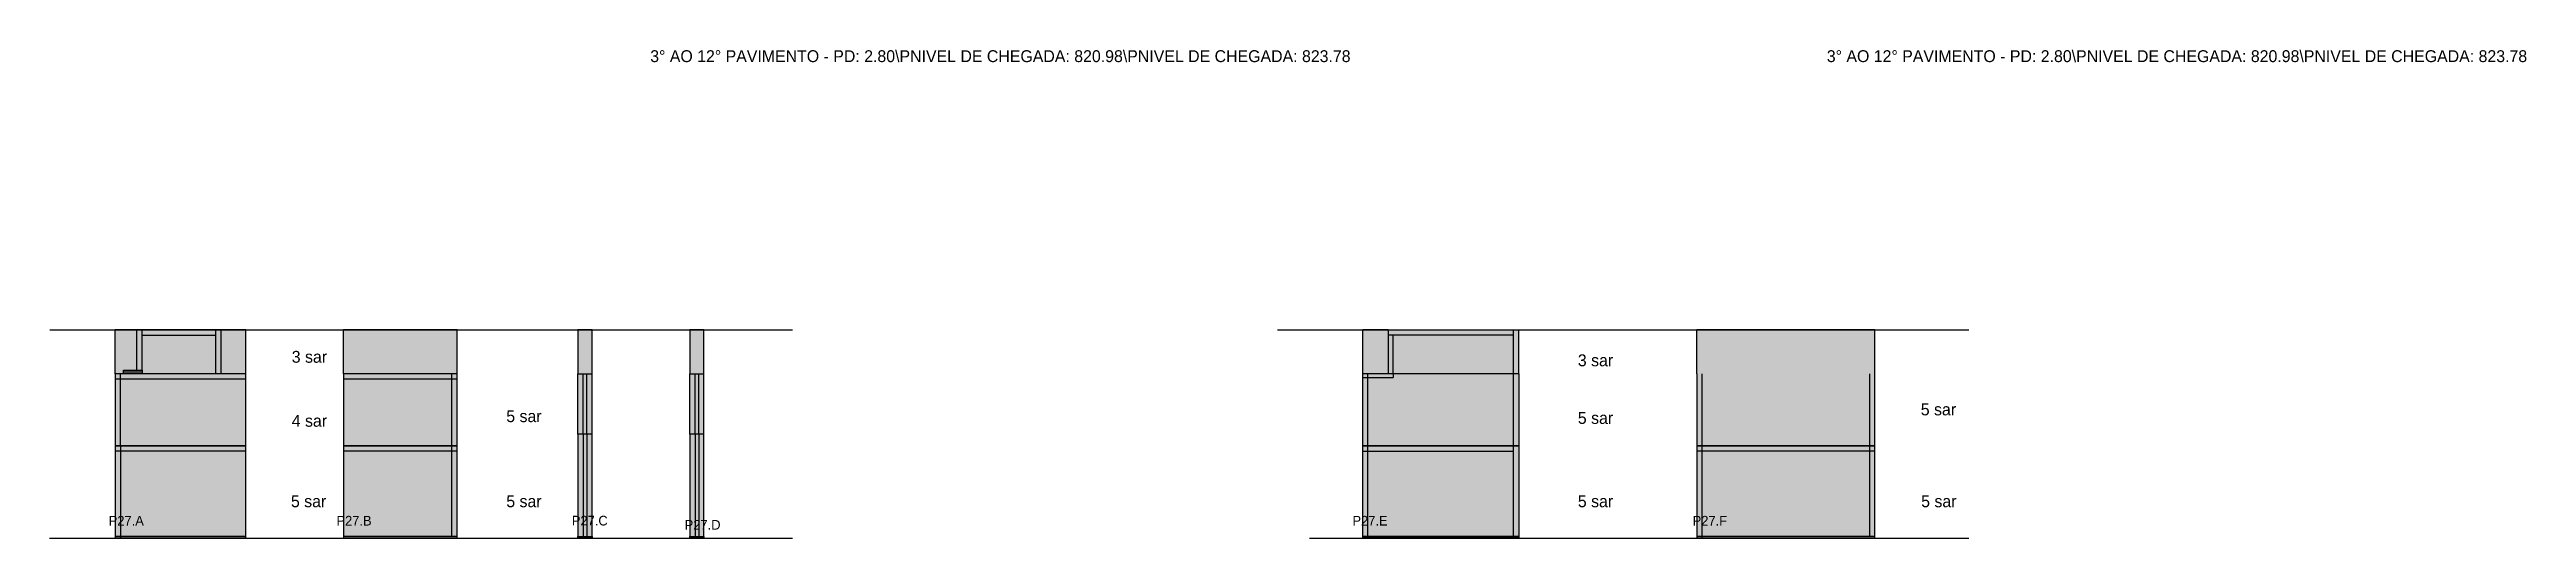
# Model space of a CAD drawing. Header units: metres. Extents: x 4696 to 9453, y 4077 to 4748.
# Drawn here: x 6116 to 9453, y 4077 to 4735 of the extents above; entities that cross this region are included whole.
import ezdxf

# ---------------------------------------------------------------- set-up
doc = ezdxf.new("R2010")
doc.units = ezdxf.units.M
for name, color, linetype in [('COTA', 7, 'Continuous'), ('Hachura', 7, 'Continuous'), ('NOMENCLATURA', 7, 'Continuous'), ('Nível', 7, 'Continuous'), ('Painéis', 7, 'Continuous'), ('SARR_2.2x7', 7, 'Continuous'), ('SARR_EDITAR', 7, 'Continuous'), ('Texto Seção', 7, 'Continuous')]:
    doc.layers.add(name, color=color, linetype=linetype)

msp = doc.modelspace()

# ---------------------------------------------------------------- texts
at = {"layer": 'NOMENCLATURA', "color": 7, "lineweight": 25}
for s, p in [('3° AO 12° PAVIMENTO - PD: 2.80\\PNIVEL DE CHEGADA: 820.98\\PNIVEL DE CHEGADA: 823.78', (6925.7, 4718)), ('3° AO 12° PAVIMENTO - PD: 2.80\\PNIVEL DE CHEGADA: 820.98\\PNIVEL DE CHEGADA: 823.78', (8510.7, 4718)), ('3 sar', (6442.8, 4313.4)), ('3 sar', (8175.3, 4308.7)), ('4 sar', (6442.8, 4227.3)), ('5 sar', (6731.8, 4233.5)), ('5 sar', (8175.3, 4231.1)), ('5 sar', (8637.3, 4242.6)), ('5 sar', (6441.7, 4119)), ('5 sar', (6731.8, 4119)), ('5 sar', (8175.3, 4119)), ('5 sar', (8637.8, 4119))]:
    msp.add_text(s, height=16, dxfattribs=at).set_placement(p)
at = {"layer": 'Texto Seção', "color": 7, "lineweight": 25}
for s, p in [('P27.A', (6196.2, 4094.3)), ('P27.B', (6503, 4094.3)), ('P27.C', (6820.1, 4094.4)), ('P27.E', (7871.7, 4094.3)), ('P27.F', (8330, 4094.3)), ('P27.D', (6972.1, 4088.8))]:
    msp.add_text(s, height=13, dxfattribs=at).set_placement(p)

# ---------------------------------------------------------------- hatches: boundary and pattern name
at = {"layer": 'COTA'}
h = msp.add_hatch(color=7, dxfattribs=at)
h.dxf.hatch_style = 1
h.paths.add_polyline_path([(6205.1, 4298.5), (6216.1, 4298.5), (6216.1, 4298.5), (6216.1, 4303.5), (6216.1, 4303.5), (6234.1, 4303.5), (6234.1, 4303.5), (6234.1, 4357.5), (6234.1, 4357.5), (6205.1, 4357.5), (6205.1, 4357.5), (6205.1, 4298.5)])
h = msp.add_hatch(color=7, dxfattribs=at)
h.dxf.hatch_style = 1
h.paths.add_polyline_path([(6381.1, 4298.5), (6381.1, 4357.5), (6381.1, 4357.5), (6347.1, 4357.5), (6347.1, 4357.5), (6347.1, 4298.5), (6347.1, 4298.5), (6381.1, 4298.5)])
h = msp.add_hatch(color=7, dxfattribs=at)
h.dxf.hatch_style = 1
h.paths.add_polyline_path([(6665.5, 4298.5), (6665.5, 4357.5), (6665.5, 4357.5), (6512.5, 4357.5), (6512.5, 4357.5), (6512.5, 4298.5), (6512.5, 4298.5), (6665.5, 4298.5)])
h = msp.add_hatch(color=7, dxfattribs=at)
h.dxf.hatch_style = 1
h.paths.add_polyline_path([(6847.3, 4357.5), (6828.3, 4357.5), (6828.3, 4357.5), (6828.3, 4298.5), (6828.3, 4298.5), (6847.3, 4298.5), (6847.3, 4298.5), (6847.3, 4357.5)])
h = msp.add_hatch(color=7, dxfattribs=at)
h.dxf.hatch_style = 1
h.paths.add_polyline_path([(6998.1, 4357.5), (6979.1, 4357.5), (6979.1, 4357.5), (6979.1, 4298.5), (6979.1, 4298.5), (6998.1, 4298.5), (6998.1, 4298.5), (6998.1, 4357.5)])
h = msp.add_hatch(color=7, dxfattribs=at)
h.dxf.hatch_style = 1
h.paths.add_polyline_path([(7919.6, 4298.5), (7885.6, 4298.5), (7885.6, 4298.5), (7885.6, 4357.5), (7885.6, 4357.5), (7919.6, 4357.5), (7919.6, 4357.5), (7919.6, 4298.5)])
h = msp.add_hatch(color=7, dxfattribs=at)
h.dxf.hatch_style = 1
h.paths.add_polyline_path([(8335.5, 4298.5), (8575.5, 4298.5), (8575.5, 4298.5), (8575.5, 4357.5), (8575.5, 4357.5), (8335.5, 4357.5), (8335.5, 4357.5), (8335.5, 4298.5)])
at = {"layer": 'Hachura'}
h = msp.add_hatch(color=7, dxfattribs=at)
h.dxf.hatch_style = 1
h.paths.add_polyline_path([(6234.1, 4357.5), (6234.1, 4303.5), (6234.1, 4303.5), (6216.1, 4303.5), (6216.1, 4303.5), (6216.1, 4298.5), (6216.1, 4298.5), (6347.1, 4298.5), (6347.1, 4298.5), (6347.1, 4357.5), (6347.1, 4357.5), (6234.1, 4357.5)])
h = msp.add_hatch(color=7, dxfattribs=at)
h.dxf.hatch_style = 1
h.paths.add_polyline_path([(8095.6, 4357.5), (7919.6, 4357.5), (7919.6, 4357.5), (7919.6, 4298.5), (7919.6, 4298.5), (8095.6, 4298.5), (8095.6, 4298.5), (8095.6, 4357.5)])
h = msp.add_hatch(color=7, dxfattribs=at)
h.dxf.hatch_style = 1
h.paths.add_polyline_path([(6381.1, 4298.5), (6205.1, 4298.5), (6205.1, 4298.5), (6205.1, 4077.5), (6205.1, 4077.5), (6381.1, 4077.5), (6381.1, 4077.5), (6381.1, 4298.5)])
h = msp.add_hatch(color=7, dxfattribs=at)
h.dxf.hatch_style = 1
h.paths.add_polyline_path([(6665.5, 4298.5), (6512.5, 4298.5), (6512.5, 4298.5), (6512.5, 4077.5), (6512.5, 4077.5), (6665.5, 4077.5), (6665.5, 4077.5), (6665.5, 4298.5)])
h = msp.add_hatch(color=7, dxfattribs=at)
h.dxf.hatch_style = 1
h.paths.add_polyline_path([(6847.3, 4298.5), (6828.3, 4298.5), (6828.3, 4298.5), (6828.3, 4079.5), (6828.3, 4079.5), (6847.3, 4079.5), (6847.3, 4079.5), (6847.3, 4298.5)])
h = msp.add_hatch(color=7, dxfattribs=at)
h.dxf.hatch_style = 1
h.paths.add_polyline_path([(6998.1, 4298.5), (6979.1, 4298.5), (6979.1, 4298.5), (6979.1, 4079.5), (6979.1, 4079.5), (6998.1, 4079.5), (6998.1, 4079.5), (6998.1, 4298.5)])
h = msp.add_hatch(color=7, dxfattribs=at)
h.dxf.hatch_style = 1
h.paths.add_polyline_path([(8095.6, 4298.5), (7885.6, 4298.5), (7885.6, 4298.5), (7885.6, 4077.5), (7885.6, 4077.5), (8095.6, 4077.5), (8095.6, 4077.5), (8095.6, 4298.5)])
h = msp.add_hatch(color=7, dxfattribs=at)
h.dxf.hatch_style = 1
h.paths.add_polyline_path([(8575.5, 4298.5), (8335.5, 4298.5), (8335.5, 4298.5), (8335.5, 4077), (8335.5, 4077), (8575.5, 4078), (8575.5, 4078), (8575.5, 4298.5)])

# ---------------------------------------------------------------- linework, layer by layer
at = {"layer": 'COTA', "color": 7, "lineweight": 25}
for p, q in [((6234.1, 4357.5), (6205.1, 4357.5)), ((6205.1, 4298.5), (6205.1, 4357.5)), ((6381.1, 4357.5), (6347.1, 4357.5)), ((6381.1, 4298.5), (6381.1, 4357.5)), ((6665.5, 4357.5), (6512.5, 4357.5)), ((6512.5, 4298.5), (6512.5, 4357.5)), ((6665.5, 4298.5), (6665.5, 4357.5)), ((7885.6, 4298.5), (7885.6, 4357.5)), ((7919.6, 4357.5), (7885.6, 4357.5)), ((8575.5, 4357.5), (8335.5, 4357.5)), ((8335.5, 4298.5), (8335.5, 4357.5)), ((8575.5, 4298.5), (8575.5, 4357.5))]:
    msp.add_line(p, q, dxfattribs=at)
for points in [[(6847.3, 4298.5), (6847.3, 4357.5), (6828.3, 4357.5), (6828.3, 4298.5)], [(6998.1, 4298.5), (6998.1, 4357.5), (6979.1, 4357.5), (6979.1, 4298.5)]]:
    msp.add_lwpolyline(points, dxfattribs=at)
at = {"layer": 'Nível', "color": 7, "lineweight": 25}
for p, q in [((6117, 4357.5), (7117.2, 4357.5)), ((7770.9, 4357.5), (8702.2, 4357.5)), ((6116.5, 4077.5), (7117.2, 4077.5)), ((7813.6, 4077.5), (8702.2, 4077.5))]:
    msp.add_line(p, q, dxfattribs=at)
at = {"layer": 'Painéis', "color": 7, "lineweight": 25}
for p, q in [((6234.1, 4303.5), (6234.1, 4357.5)), ((6347.1, 4357.5), (6234.1, 4357.5)), ((6347.1, 4357.5), (6347.1, 4298.5)), ((7919.6, 4357.5), (8095.6, 4357.5)), ((7919.6, 4357.5), (7919.6, 4298.5)), ((8095.6, 4298.5), (8095.6, 4357.5)), ((6205.1, 4298.5), (6205.1, 4201.5)), ((6381.1, 4298.5), (6205.1, 4298.5)), ((6216.1, 4303.5), (6234.1, 4303.5)), ((6216.1, 4298.5), (6216.1, 4303.5)), ((6381.1, 4201.5), (6381.1, 4298.5)), ((6512.5, 4298.5), (6512.5, 4201.5)), ((6665.5, 4298.5), (6512.5, 4298.5)), ((6665.5, 4201.5), (6665.5, 4298.5)), ((6828.3, 4217.5), (6828.3, 4298.5)), ((6828.3, 4298.5), (6847.3, 4298.5)), ((6847.3, 4217.5), (6847.3, 4298.5)), ((6979.1, 4217.5), (6979.1, 4298.5)), ((6979.1, 4298.5), (6998.1, 4298.5)), ((6998.1, 4217.5), (6998.1, 4298.5)), ((7885.6, 4201.5), (7885.6, 4298.5)), ((8095.6, 4298.5), (7885.6, 4298.5)), ((7885.6, 4298.5), (7885.6, 4298.5)), ((8095.6, 4298.5), (8095.6, 4201.5)), ((8095.6, 4298.5), (8095.6, 4298.5)), ((8335.5, 4298.5), (8335.5, 4201.5)), ((8575.5, 4201.5), (8575.5, 4298.5)), ((6828.3, 4217.5), (6828.3, 4079.5)), ((6847.3, 4217.5), (6828.3, 4217.5)), ((6847.3, 4079.5), (6847.3, 4217.5)), ((6979.1, 4217.5), (6979.1, 4079.5)), ((6998.1, 4217.5), (6979.1, 4217.5)), ((6998.1, 4079.5), (6998.1, 4217.5)), ((6205.1, 4201.5), (6205.1, 4077.5)), ((6205.1, 4201.5), (6381.1, 4201.5)), ((6381.1, 4201.5), (6205.1, 4201.5)), ((6381.1, 4077.5), (6381.1, 4201.5)), ((6512.5, 4201.5), (6512.5, 4077.5)), ((6512.5, 4201.5), (6665.5, 4201.5)), ((6665.5, 4201.5), (6512.5, 4201.5)), ((6665.5, 4077.5), (6665.5, 4201.5)), ((7885.6, 4077.5), (7885.6, 4201.5)), ((8095.6, 4201.5), (7885.6, 4201.5)), ((7885.6, 4201.5), (8095.6, 4201.5)), ((8095.6, 4201.5), (8095.6, 4077.5)), ((8335.5, 4201.5), (8335.5, 4077.5)), ((8335.5, 4201.5), (8575.5, 4201.5)), ((8575.5, 4201.5), (8335.5, 4201.5)), ((8575.5, 4077.5), (8575.5, 4201.5)), ((6205.1, 4079.5), (6381.1, 4079.5)), ((6512.5, 4079.5), (6665.5, 4079.5)), ((6828.3, 4079.5), (6847.3, 4079.5)), ((6979.1, 4079.5), (6998.1, 4079.5)), ((8095.6, 4079.5), (7885.6, 4079.5)), ((8335.5, 4079.5), (8575.5, 4079.5))]:
    msp.add_line(p, q, dxfattribs=at)
for points in [[(6381.1, 4079.5), (6205.1, 4079.5), (6205.1, 4077.5), (6381.1, 4077.5)], [(6665.5, 4079.5), (6512.5, 4079.5), (6512.5, 4077.5), (6665.5, 4077.5)], [(6828.3, 4079.5), (6847.3, 4079.5), (6847.3, 4077.5), (6828.3, 4077.5)], [(6979.1, 4079.5), (6998.1, 4079.5), (6998.1, 4077.5), (6979.1, 4077.5)], [(7885.6, 4079.5), (8095.6, 4079.5), (8095.6, 4077.5), (7885.6, 4077.5)], [(8575.5, 4079.5), (8335.5, 4079.5), (8335.5, 4077.5), (8575.5, 4077.5)]]:
    msp.add_lwpolyline(points, close=True, dxfattribs=at)
at = {"layer": 'SARR_2.2x7', "color": 7, "lineweight": 25}
for p, q in [((6241.1, 4303.5), (6241.1, 4357.5)), ((6241.1, 4350.5), (6340.1, 4350.5)), ((6340.1, 4357.5), (6340.1, 4298.5)), ((8088.6, 4350.5), (7919.6, 4350.5)), ((7926.6, 4298.5), (7926.6, 4350.5)), ((8088.6, 4357.5), (8088.6, 4357.5)), ((8088.6, 4298.5), (8088.6, 4357.5)), ((6381.1, 4291.5), (6205.1, 4291.5)), ((6212.1, 4201.5), (6212.1, 4298.5)), ((6234.1, 4303.5), (6241.1, 4303.5)), ((6665.5, 4291.5), (6512.5, 4291.5)), ((6658.5, 4201.5), (6658.5, 4298.5)), ((6835.3, 4217.5), (6835.3, 4298.5)), ((6840.3, 4217.5), (6840.3, 4298.5)), ((6986.1, 4217.5), (6986.1, 4298.5)), ((6991.1, 4217.5), (6991.1, 4298.5)), ((7885.6, 4293.5), (7926.6, 4293.5)), ((7892.6, 4201.5), (7892.6, 4298.5)), ((7892.6, 4298.5), (7892.6, 4298.5)), ((7926.6, 4298.5), (7926.6, 4293.5)), ((8088.6, 4201.5), (8088.6, 4298.5)), ((8342.5, 4298.5), (8342.5, 4201.5)), ((8568.5, 4201.5), (8568.5, 4298.5)), ((6835.3, 4217.5), (6835.3, 4079.5)), ((6840.3, 4217.5), (6840.3, 4079.5)), ((6986.1, 4217.5), (6986.1, 4079.5)), ((6991.1, 4217.5), (6991.1, 4079.5)), ((6381.1, 4194.5), (6205.1, 4194.5)), ((6212.1, 4201.5), (6212.1, 4077.5)), ((6665.5, 4194.5), (6512.5, 4194.5)), ((6658.5, 4079.5), (6658.5, 4201.5)), ((7885.6, 4194.5), (8088.6, 4194.5)), ((7892.6, 4079.5), (7892.6, 4201.5)), ((8088.6, 4079.5), (8088.6, 4201.5)), ((8575.5, 4194.5), (8335.5, 4194.5)), ((8342.5, 4201.5), (8342.5, 4077.5)), ((8568.5, 4079.5), (8568.5, 4201.5)), ((6212.1, 4079.5), (6212.1, 4079.5)), ((6374.1, 4079.5), (6374.1, 4079.5)), ((6519.5, 4079.5), (6519.5, 4079.5)), ((6658.5, 4079.5), (6658.5, 4079.5)), ((7892.6, 4079.5), (7892.6, 4079.5)), ((8088.6, 4079.5), (8088.6, 4079.5)), ((8342.5, 4079.5), (8342.5, 4079.5)), ((8568.5, 4079.5), (8568.5, 4079.5))]:
    msp.add_line(p, q, dxfattribs=at)
at = {"layer": 'SARR_EDITAR', "color": 7, "lineweight": 25}
for p, q in [((6216.1, 4301), (6241.1, 4301)), ((6241.1, 4303.5), (6241.1, 4298.5))]:
    msp.add_line(p, q, dxfattribs=at)

msp.set_redraw_order([(e.dxf.handle, doc.entitydb.next_handle()) for e in msp.query("TEXT MTEXT ATTDEF DIMENSION ARC_DIMENSION")])  # texts and dimensions are drawn at this point

doc.saveas('drawing.dxf')
